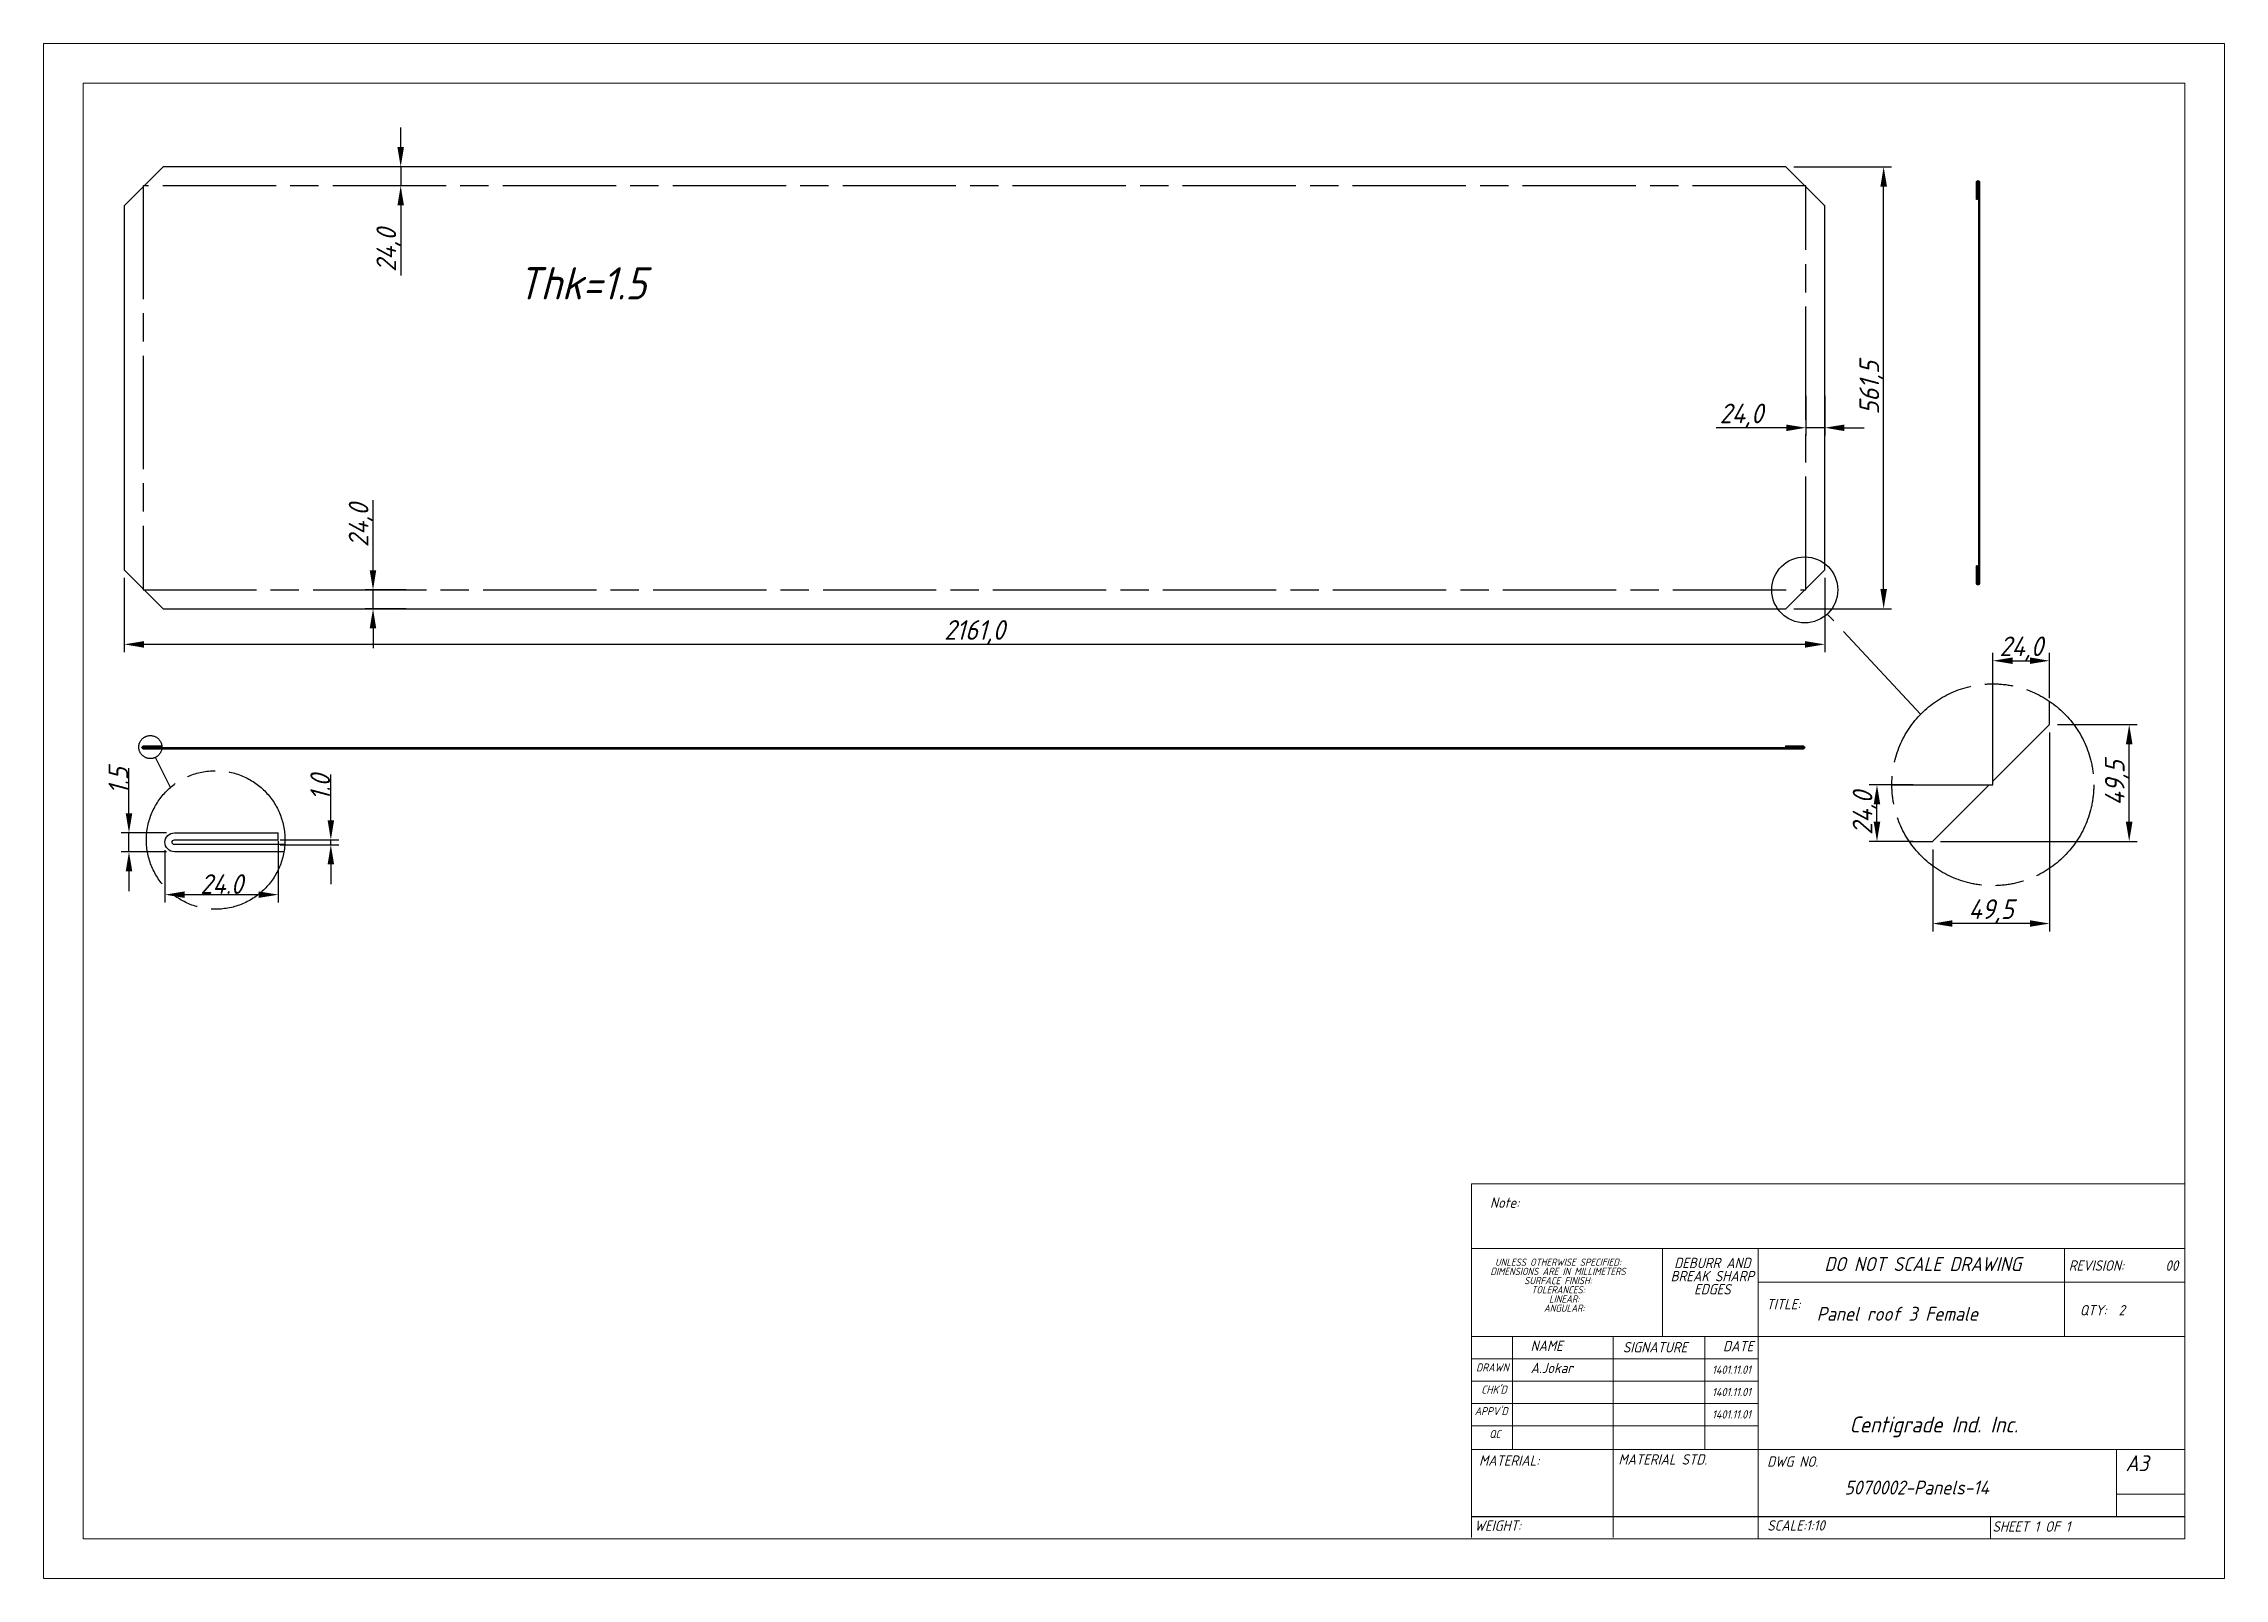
# Model space of a CAD drawing. Header units: inches. Extents: x 18597 to 101525, y -10106 to 51.
# Drawn here: x 60656 to 63427, y -2166 to -217 of the extents above; entities that cross this region are included whole.
import ezdxf

# ---------------------------------------------------------------- set-up
doc = ezdxf.new("R2010")
doc.units = ezdxf.units.IN
doc.header["$LTSCALE"] = 6
doc.header["$MEASUREMENT"] = 0
doc.linetypes.add('ACAD_ISO08W100', pattern=[36, 24, -3, 6, -3])
doc.linetypes.add('SLD-Solid', pattern=[0])
doc.styles.add('GENISO', font='geniso.shx', dxfattribs={"oblique": 15})
doc.dimstyles.new('Scale', dxfattribs={"dimscale": 10, "dimtxt": 2.5, "dimasz": 2.5, "dimexe": 1, "dimexo": 1, "dimgap": 0.1, "dimtad": 1, "dimdec": 1, "dimzin": 0, "dimtxsty": 'GENISO', "dimcen": 2.5, "dimclrd": 1, "dimclre": 1, "dimclrt": 256, "dimadec": 0, "dimazin": 0, "dimtfac": 1, "dimtdec": 1, "dimtmove": 0, "dimatfit": 3, "dimfxl": 1, "dimtzin": 0, "dimlwd": -1, "dimlwe": -1, "dimarcsym": 0})
doc.dimstyles.new('Scale 3', dxfattribs={"dimscale": 10, "dimtxt": 2.5, "dimasz": 2.5, "dimexe": 1, "dimexo": 1, "dimgap": 0.1, "dimtad": 1, "dimdec": 1, "dimlfac": 0.333333, "dimzin": 0, "dimtxsty": 'GENISO', "dimcen": 2.5, "dimclrd": 1, "dimclre": 1, "dimclrt": 256, "dimadec": 0, "dimazin": 0, "dimtfac": 1, "dimtdec": 1, "dimtmove": 0, "dimatfit": 3, "dimfxl": 1, "dimtzin": 0, "dimlwd": -1, "dimlwe": -1, "dimarcsym": 0})

msp = doc.modelspace()

# ---------------------------------------------------------------- texts
at = {"style": 'GENISO', "oblique": 15}
msp.add_text('Thk=1.5', height=40.989, dxfattribs=at).set_placement((61257.73, -541.62))
at = {"attachment_point": 5, "style": 'GENISO'}
for s, insert, char_height in [('Note:', (62512.14, -1689.08), 13.165), ('DIMENSIONS ARE IN MILLIMETERS', (62580, -1776.41), 9.2158), ('UNLESS OTHERWISE SPECIFIED:', (62580, -1764.72), 9.2158), ('DEBURR AND', (62776.1, -1765.73), 13.165), ('DO NOT SCALE DRAWING', (63043.57, -1767.11), 17.7227), ('REVISION:       00', (63298.54, -1768.98), 13.1654), ('SURFACE FINISH:', (62580, -1788.09), 9.2158), ('TOLERANCES:', (62580, -1799.78), 9.2158), ('BREAK SHARP', (62776.1, -1782.42), 13.1654), ('EDGES', (62776.1, -1799.11), 13.165), ('ANGULAR:', (62587.89, -1823.15), 9.216), ('LINEAR:', (62587.89, -1811.46), 9.216), ('TITLE:', (62866.45, -1817.97), 13.165), ('Panel roof 3 Female', (63011.09, -1830.32), 17.7227), ('QTY:  2', (63271.68, -1825.74), 13.165), ('NAME', (62565.53, -1870.92), 13.165), ('SIGNATURE', (62703.37, -1872.8), 13.165), ('DATE', (62808.95, -1871.33), 13.165), ('DRAWN', (62496.66, -1898.41), 10.127), ('A.Jokar', (62571.98, -1899.09), 13.165), ('1401.11.01', (62800.44, -1901.33), 10.532), ("CHK'D", (62498.63, -1926.61), 10.127), ('1401.11.01', (62800.44, -1929.71), 10.532), ("APPV'D", (62495.04, -1953.96), 10.127), ('1401.11.01', (62800.44, -1958.09), 10.532), ('Centigrade Ind. Inc.', (63057.42, -1973.97), 20.2545), ('QC', (62499.87, -1983), 10.127), ('MATERIAL:', (62517.91, -2016.78), 13.165), ('MATERIAL STD.', (62713.07, -2015.28), 13.1654), ('DWG NO.', (62878.05, -2018.04), 13.165), ('A3', (63315.74, -2020.13), 20.254), ('5070002-Panels-14', (63035.84, -2051.01), 17.7227), ('WEIGHT:', (62503.43, -2099.46), 13.165), ('SCALE:1:10', (62882.42, -2099.15), 13.165), ('SHEET 1 OF 1', (63181.59, -2100.55), 13.1654)]:
    msp.add_mtext(s, dxfattribs=dict(at, insert=insert, char_height=char_height))

# ---------------------------------------------------------------- blocks, each defined once
blk = doc.blocks.new('*D254')
at = {"color": 1, "transparency": 16777216}
for p, q in [((61020.6, -1203.3), (61020.6, -1145.2)), ((60956.3, -1228.3), (61030.6, -1228.3)), ((60956.3, -1234.3), (61030.6, -1234.3)), ((61020.6, -1234.3), (61020.6, -1228.3)), ((61020.6, -1259.3), (61020.6, -1284.3))]:
    blk.add_line(p, q, dxfattribs=at)
for points in [[(61016.5, -1203.3), (61024.8, -1203.3), (61020.6, -1228.3)], [(61016.5, -1259.3), (61024.8, -1259.3), (61020.6, -1234.3)]]:
    blk.add_solid(points, dxfattribs=at)
at = {"layer": 'Defpoints', "color": 0, "transparency": 16777216}
for p in [(60946.3, -1228.3), (60946.3, -1234.3), (61020.6, -1228.3)]:
    blk.add_point(p, dxfattribs=at)
at = {"transparency": 16777216, "insert": (61007.1, -1161.7), "char_height": 25, "attachment_point": 5, "rotation": 90, "style": 'GENISO'}
blk.add_mtext('1.0', dxfattribs=at)
blk = doc.blocks.new('*D255')
at = {"color": 1, "transparency": 16777216}
for p, q in [((60809.8, -1241.3), (60809.8, -1307.8)), ((60953.8, -1229.3), (60953.8, -1307.8)), ((60928.8, -1297.8), (60834.8, -1297.8))]:
    blk.add_line(p, q, dxfattribs=at)
for points in [[(60834.8, -1293.6), (60834.8, -1301.9), (60809.8, -1297.8)], [(60928.8, -1293.6), (60928.8, -1301.9), (60953.8, -1297.8)]]:
    blk.add_solid(points, dxfattribs=at)
at = {"layer": 'Defpoints', "color": 0, "transparency": 16777216}
for p in [(60953.8, -1219.3), (60809.8, -1231.3), (60809.8, -1297.8)]:
    blk.add_point(p, dxfattribs=at)
at = {"transparency": 16777216, "insert": (60881.8, -1284.3), "char_height": 25, "attachment_point": 5, "style": 'GENISO'}
blk.add_mtext('24.0', dxfattribs=at)
blk = doc.blocks.new('*D256')
at = {"color": 1, "transparency": 16777216}
for p, q in [((60764.1, -1194.3), (60764.1, -1137.2)), ((60811.8, -1219.3), (60754.1, -1219.3)), ((60764.1, -1243.3), (60764.1, -1219.3)), ((60811.8, -1243.3), (60754.1, -1243.3)), ((60764.1, -1268.3), (60764.1, -1293.3))]:
    blk.add_line(p, q, dxfattribs=at)
for points in [[(60759.9, -1194.3), (60768.3, -1194.3), (60764.1, -1219.3)], [(60759.9, -1268.3), (60768.3, -1268.3), (60764.1, -1243.3)]]:
    blk.add_solid(points, dxfattribs=at)
at = {"layer": 'Defpoints', "color": 0, "transparency": 16777216}
for p in [(60764.1, -1219.3), (60821.8, -1219.3), (60821.8, -1243.3)]:
    blk.add_point(p, dxfattribs=at)
at = {"transparency": 16777216, "insert": (60750.6, -1153.2), "char_height": 25, "attachment_point": 5, "rotation": 90, "style": 'GENISO'}
blk.add_mtext('1.5', dxfattribs=at)
blk = doc.blocks.new('*D261')
at = {"color": 1, "transparency": 16777216}
for p, q in [((61074.2, -885.6), (61074.2, -796.7)), ((61116.2, -910.6), (61064.2, -910.6)), ((61074.2, -934.6), (61074.2, -910.6)), ((61116.2, -934.6), (61064.2, -934.6)), ((61074.2, -959.6), (61074.2, -984.6))]:
    blk.add_line(p, q, dxfattribs=at)
for points in [[(61070, -885.6), (61078.3, -885.6), (61074.2, -910.6)], [(61070, -959.6), (61078.3, -959.6), (61074.2, -934.6)]]:
    blk.add_solid(points, dxfattribs=at)
at = {"layer": 'Defpoints', "color": 0, "transparency": 16777216}
for p in [(61074.2, -910.6), (61126.2, -910.6), (61126.2, -934.6)]:
    blk.add_point(p, dxfattribs=at)
at = {"transparency": 16777216, "insert": (61058.8, -828.6), "char_height": 25, "attachment_point": 5, "rotation": 90, "style": 'GENISO'}
blk.add_mtext('24,0', dxfattribs=at)
blk = doc.blocks.new('*D262')
at = {"color": 1, "transparency": 16777216}
for p, q in [((61109.4, -348.1), (61109.4, -323.1)), ((61128.2, -373.1), (61099.4, -373.1)), ((61109.4, -373.1), (61109.4, -397.1)), ((61128.2, -397.1), (61099.4, -397.1)), ((61109.4, -422.1), (61109.4, -511.1))]:
    blk.add_line(p, q, dxfattribs=at)
for points in [[(61105.2, -348.1), (61113.5, -348.1), (61109.4, -373.1)], [(61105.2, -422.1), (61113.5, -422.1), (61109.4, -397.1)]]:
    blk.add_solid(points, dxfattribs=at)
at = {"layer": 'Defpoints', "color": 0, "transparency": 16777216}
for p in [(61138.2, -373.1), (61109.4, -397.1), (61138.2, -397.1)]:
    blk.add_point(p, dxfattribs=at)
at = {"transparency": 16777216, "insert": (61094, -479.1), "char_height": 25, "attachment_point": 5, "rotation": 90, "style": 'GENISO'}
blk.add_mtext('24,0', dxfattribs=at)
blk = doc.blocks.new('*D263')
at = {"color": 1, "transparency": 16777216}
for p, q in [((62895, -663.9), (62895, -714.6)), ((62919, -663.9), (62919, -714.6)), ((62870, -704.6), (62781, -704.6)), ((62919, -704.6), (62895, -704.6)), ((62944, -704.6), (62969, -704.6))]:
    blk.add_line(p, q, dxfattribs=at)
for points in [[(62870, -700.5), (62870, -708.8), (62895, -704.6)], [(62944, -700.5), (62944, -708.8), (62919, -704.6)]]:
    blk.add_solid(points, dxfattribs=at)
at = {"layer": 'Defpoints', "color": 0, "transparency": 16777216}
for p in [(62895, -653.9), (62919, -653.9), (62895, -704.6)]:
    blk.add_point(p, dxfattribs=at)
at = {"transparency": 16777216, "insert": (62813, -689.3), "char_height": 25, "attachment_point": 5, "style": 'GENISO'}
blk.add_mtext('24,0', dxfattribs=at)
blk = doc.blocks.new('*D264')
at = {"color": 1, "transparency": 16777216}
for p, q in [((62879.5, -373.1), (63003.8, -373.1)), ((62993.8, -909.6), (62993.8, -398.1)), ((62879.5, -934.6), (63003.8, -934.6))]:
    blk.add_line(p, q, dxfattribs=at)
for points in [[(62989.7, -398.1), (62998, -398.1), (62993.8, -373.1)], [(62989.7, -909.6), (62998, -909.6), (62993.8, -934.6)]]:
    blk.add_solid(points, dxfattribs=at)
at = {"layer": 'Defpoints', "color": 0, "transparency": 16777216}
for p in [(62869.5, -373.1), (62993.8, -373.1), (62869.5, -934.6)]:
    blk.add_point(p, dxfattribs=at)
at = {"transparency": 16777216, "insert": (62978.5, -653.9), "char_height": 25, "attachment_point": 5, "rotation": 90, "style": 'GENISO'}
blk.add_mtext('561,5', dxfattribs=at)
blk = doc.blocks.new('*D265')
at = {"color": 1, "transparency": 16777216}
for p, q in [((60758, -895.1), (60758, -989.8)), ((62919, -895.1), (62919, -989.8)), ((62894, -979.8), (60783, -979.8))]:
    blk.add_line(p, q, dxfattribs=at)
for points in [[(60783, -975.7), (60783, -984), (60758, -979.8)], [(62894, -975.7), (62894, -984), (62919, -979.8)]]:
    blk.add_solid(points, dxfattribs=at)
at = {"layer": 'Defpoints', "color": 0, "transparency": 16777216}
for p in [(60758, -885.1), (62919, -885.1), (60758, -979.8)]:
    blk.add_point(p, dxfattribs=at)
at = {"transparency": 16777216, "insert": (61838.5, -964.4), "char_height": 25, "attachment_point": 5, "style": 'GENISO'}
blk.add_mtext('2161,0', dxfattribs=at)
blk = doc.blocks.new('*D257')
at = {"color": 1, "transparency": 16777216}
for p, q in [((63214.6, -1081.7), (63315.8, -1081.7)), ((63305.8, -1205.2), (63305.8, -1106.7)), ((63066.1, -1230.2), (63315.8, -1230.2))]:
    blk.add_line(p, q, dxfattribs=at)
for points in [[(63301.6, -1106.7), (63310, -1106.7), (63305.8, -1081.7)], [(63301.6, -1205.2), (63310, -1205.2), (63305.8, -1230.2)]]:
    blk.add_solid(points, dxfattribs=at)
at = {"layer": 'Defpoints', "color": 0, "transparency": 16777216}
for p in [(63204.6, -1081.7), (63305.8, -1081.7), (63056.1, -1230.2)]:
    blk.add_point(p, dxfattribs=at)
at = {"transparency": 16777216, "insert": (63290.4, -1155.9), "char_height": 25, "attachment_point": 5, "rotation": 90, "style": 'GENISO'}
blk.add_mtext('49,5', dxfattribs=at)
blk = doc.blocks.new('*D258')
at = {"color": 1, "transparency": 16777216}
for p, q in [((63204.6, -1091.7), (63204.6, -1344.5)), ((63056.1, -1240.2), (63056.1, -1344.5)), ((63179.6, -1334.5), (63081.1, -1334.5))]:
    blk.add_line(p, q, dxfattribs=at)
for points in [[(63081.1, -1330.3), (63081.1, -1338.6), (63056.1, -1334.5)], [(63179.6, -1330.3), (63179.6, -1338.6), (63204.6, -1334.5)]]:
    blk.add_solid(points, dxfattribs=at)
at = {"layer": 'Defpoints', "color": 0, "transparency": 16777216}
for p in [(63204.6, -1081.7), (63056.1, -1230.2), (63056.1, -1334.5)]:
    blk.add_point(p, dxfattribs=at)
at = {"transparency": 16777216, "insert": (63130.3, -1319.1), "char_height": 25, "attachment_point": 5, "style": 'GENISO'}
blk.add_mtext('49,5', dxfattribs=at)
blk = doc.blocks.new('*D259')
at = {"color": 1, "transparency": 16777216}
for p, q in [((63132.6, -1048.3), (63132.6, -990.6)), ((63204.6, -1048.3), (63204.6, -990.6)), ((63157.6, -1000.6), (63179.6, -1000.6))]:
    blk.add_line(p, q, dxfattribs=at)
for points in [[(63157.6, -996.4), (63157.6, -1004.7), (63132.6, -1000.6)], [(63179.6, -996.4), (63179.6, -1004.7), (63204.6, -1000.6)]]:
    blk.add_solid(points, dxfattribs=at)
at = {"layer": 'Defpoints', "color": 0, "transparency": 16777216}
for p in [(63204.6, -1000.6), (63132.6, -1058.3), (63204.6, -1058.3)]:
    blk.add_point(p, dxfattribs=at)
at = {"transparency": 16777216, "insert": (63168.6, -985.2), "char_height": 25, "attachment_point": 5, "style": 'GENISO'}
blk.add_mtext('24,0', dxfattribs=at)
blk = doc.blocks.new('*D260')
at = {"color": 1, "transparency": 16777216}
for p, q in [((63031.2, -1158.2), (62975.3, -1158.2)), ((62985.3, -1205.2), (62985.3, -1183.2)), ((63031.2, -1230.2), (62975.3, -1230.2))]:
    blk.add_line(p, q, dxfattribs=at)
for points in [[(62981.1, -1183.2), (62989.5, -1183.2), (62985.3, -1158.2)], [(62981.1, -1205.2), (62989.5, -1205.2), (62985.3, -1230.2)]]:
    blk.add_solid(points, dxfattribs=at)
at = {"layer": 'Defpoints', "color": 0, "transparency": 16777216}
for p in [(62985.3, -1158.2), (63041.2, -1158.2), (63041.2, -1230.2)]:
    blk.add_point(p, dxfattribs=at)
at = {"transparency": 16777216, "insert": (62969.9, -1194.2), "char_height": 25, "attachment_point": 5, "rotation": 90, "style": 'GENISO'}
blk.add_mtext('24,0', dxfattribs=at)

# ---------------------------------------------------------------- dimensions: what is measured, and where the dimension line sits
for base, p1, p2, dimstyle, picture, middle in [((61109.37, -397.11), (61138.21, -373.11), (61138.21, -397.11), 'Scale', '*D262', (61093.99, -479.1)), ((62993.84, -373.11), (62869.51, -934.61), (62869.51, -373.11), 'Scale', '*D264', (62978.47, -653.86)), ((61074.18, -910.61), (61126.23, -934.61), (61126.23, -910.61), 'Scale', '*D261', (61058.8, -828.63)), ((63305.79, -1081.69), (63056.05, -1230.19), (63204.55, -1081.69), 'Scale 3', '*D257', (63290.42, -1155.94)), ((62985.31, -1158.19), (63041.24, -1230.19), (63041.24, -1158.19), 'Scale 3', '*D260', (62969.94, -1194.19))]:
    dim = msp.add_linear_dim(base=base, p1=p1, p2=p2, angle=90, dimstyle=dimstyle)
    dim.commit()
    dim.dimension.update_dxf_attribs({"geometry": picture, "text_midpoint": middle})
for base, p1, p2, dimstyle, picture, middle in [((62895.01, -704.64), (62919.01, -653.86), (62895.01, -653.86), 'Scale', '*D263', (62813.03, -689.26)), ((60758.01, -979.82), (62919.01, -885.11), (60758.01, -885.11), 'Scale', '*D265', (61838.51, -964.45)), ((63204.55, -1000.56), (63132.55, -1058.33), (63204.55, -1058.33), 'Scale 3', '*D259', (63168.55, -985.18)), ((63056.05, -1334.48), (63204.55, -1081.69), (63056.05, -1230.19), 'Scale 3', '*D258', (63130.3, -1319.11))]:
    dim = msp.add_linear_dim(base=base, p1=p1, p2=p2, dimstyle=dimstyle)
    dim.commit()
    dim.dimension.update_dxf_attribs({"geometry": picture, "text_midpoint": middle})
for base, p1, p2, text, picture, middle in [((60764.11, -1219.26), (60821.78, -1243.26), (60821.78, -1219.26), '1.5', '*D256', (60750.61, -1153.22)), ((61020.64, -1228.26), (60946.27, -1234.26), (60946.27, -1228.26), '1.0', '*D254', (61007.14, -1161.75))]:
    dim = msp.add_linear_dim(base=base, p1=p1, p2=p2, angle=90, text=text, dimstyle='Scale 3')
    dim.commit()
    dim.dimension.update_dxf_attribs({"geometry": picture, "text_midpoint": middle})
dim = msp.add_linear_dim(base=(60809.78, -1297.78), p1=(60953.78, -1219.26), p2=(60809.78, -1231.26), text='24.0', dimstyle='Scale 3')
dim.commit()
dim.dimension.update_dxf_attribs({"geometry": '*D255', "text_midpoint": (60881.78, -1284.28)})

# ---------------------------------------------------------------- linework, layer by layer
for p, q in [((60783.51, -397.11), (60807.51, -373.11)), ((62893.51, -397.11), (62869.51, -373.11)), ((60782.01, -398.61), (60758.01, -422.61)), ((62895.01, -398.61), (62919.01, -422.61)), ((63113.25, -414.68), (63111.75, -414.68)), ((60782.01, -909.11), (60758.01, -885.11)), ((62895.01, -909.11), (62919.01, -885.11)), ((63113.25, -880.18), (63111.75, -880.18)), ((60783.51, -910.61), (60807.51, -934.61)), ((62893.51, -910.61), (62869.51, -934.61)), ((63132.55, -1153.69), (63204.55, -1081.69)), ((60804.5, -1110.29), (60804.5, -1108.79)), ((62869.5, -1110.29), (62869.5, -1108.79)), ((63128.05, -1158.19), (63056.05, -1230.19)), ((60953.78, -1228.26), (60953.78, -1219.26)), ((62469.9, -2087.95), (63376.7, -2087.95))]:
    msp.add_line(p, q)
at = {"linetype": 'ACAD_ISO08W100'}
for p, q in [((63040.82, -1068.58), (62922.11, -941.28)), ((60817.38, -1162.47), (60797.82, -1123.41))]:
    msp.add_line(p, q, dxfattribs=at)
at = {"color": 7, "linetype": 'SLD-Solid', "lineweight": 0}
for p, q in [((62469.9, -1664.95), (63376.7, -1664.95)), ((62469.9, -1664.95), (62469.9, -1747.4)), ((62469.9, -1747.4), (63376.7, -1747.4)), ((62469.9, -1747.4), (62469.9, -2114.66)), ((62712.96, -1747.4), (62712.96, -1859.24)), ((62834.49, -1747.4), (62834.49, -2116.33)), ((63223.72, -1859.24), (63223.72, -1747.4)), ((63376.7, -1789.96), (62834.49, -1789.96)), ((63376.7, -1859.24), (62469.9, -1859.24)), ((62521.98, -1859.24), (62521.98, -2002.81)), ((62650.13, -1859.24), (62650.13, -2114.66)), ((62766.37, -1859.24), (62766.37, -2002.81)), ((62834.49, -2114.66), (62834.49, -1859.24)), ((62834.49, -1887.62), (62469.9, -1887.62)), ((62834.49, -1916), (62469.9, -1916)), ((62834.49, -1944.38), (62469.9, -1944.38)), ((62834.49, -1972.76), (62469.9, -1972.76)), ((62539.34, -2002.81), (62469.9, -2002.81)), ((62539.34, -2002.81), (63376.7, -2002.81)), ((63289.89, -2087.95), (63289.89, -2002.81)), ((63376.7, -2059.57), (63289.89, -2059.57)), ((63129.63, -2116.33), (63129.63, -2087.95))]:
    msp.add_line(p, q, dxfattribs=at)
for points in [[(60655.62, -216.58), (63426.78, -216.58), (63426.78, -2166.41), (60655.62, -2166.41)], [(60705.7, -266.66), (63376.7, -266.66), (63376.7, -2116.33), (60705.7, -2116.33)]]:
    msp.add_lwpolyline(points, close=True, dxfattribs=at)
for points in [[(62869.51, -373.11), (60807.51, -373.11)], [(60758.01, -422.61), (60758.01, -885.11)], [(62919.01, -885.11), (62919.01, -422.61)], [(60807.51, -934.61), (62869.51, -934.61)], [(63204.55, -1081.69), (63204.55, -1052.07)], [(63026.43, -1230.19), (63056.05, -1230.19)]]:
    msp.add_lwpolyline(points)
at = {"linetype": 'ACAD_ISO08W100'}
msp.add_lwpolyline([(62895.01, -397.11), (60782.01, -397.11), (60782.01, -910.61), (62895.01, -910.61)], close=True, dxfattribs=at)
for points in [[(63111.75, -414.68), (63111.75, -392.68, -0.4142136), (63113.75, -390.68), (63113.75, -390.68, -0.4142136), (63115.75, -392.68), (63115.75, -902.18, -0.4142136), (63113.75, -904.18), (63113.75, -904.18, -0.4142136), (63111.75, -902.18), (63111.75, -880.18)], [(63112.5, -414.68), (63112.5, -392.68, -0.4142136), (63113.75, -391.43, -0.4142136), (63115, -392.68), (63115, -902.18, -0.4142136), (63113.75, -903.43, -0.4142136), (63112.5, -902.18), (63112.5, -880.18)], [(63113.25, -414.68), (63113.25, -392.68, -0.4142136), (63113.75, -392.18, -0.4142136), (63114.25, -392.68), (63114.25, -902.18, -0.4142136), (63113.75, -902.68, -0.4142136), (63113.25, -902.18), (63113.25, -880.18)], [(62869.5, -1108.79), (62891.5, -1108.79, -0.4142136), (62893.5, -1110.79), (62893.5, -1110.79, -0.4142136), (62891.5, -1112.79), (60782.5, -1112.79, -0.4142136), (60780.5, -1110.79), (60780.5, -1110.79, -0.4142136), (60782.5, -1108.79), (60804.5, -1108.79)], [(62869.5, -1110.29), (62891.5, -1110.29, -0.4142136), (62892, -1110.79, -0.4142136), (62891.5, -1111.29), (60782.5, -1111.29, -0.4142136), (60782, -1110.79, -0.4142136), (60782.5, -1110.29), (60804.5, -1110.29)], [(60961.02, -1243.26), (60821.78, -1243.26, -0.4142136), (60809.78, -1231.26), (60809.78, -1231.26, -0.4142136), (60821.78, -1219.26), (60953.78, -1219.26)], [(60962.1, -1234.26), (60821.78, -1234.26, -0.4142136), (60818.78, -1231.26, -0.4142136), (60821.78, -1228.26), (60953.78, -1228.26)]]:
    msp.add_lwpolyline(points, format="xyb")
msp.add_lwpolyline([(63004.31, -1158.19), (63132.55, -1158.19), (63132.55, -1029.95)], dxfattribs=at)
msp.add_circle((62893.51, -910.61), 41.93)
for centre, radius in [((63132.55, -1158.19), 128.24), ((60791.26, -1110.29), 14.67), ((60874.29, -1228.26), 88.01)]:
    msp.add_circle(centre, radius, dxfattribs=at)

msp.set_redraw_order([(e.dxf.handle, doc.entitydb.next_handle()) for e in msp.query("TEXT MTEXT ATTDEF DIMENSION ARC_DIMENSION")])  # texts and dimensions are drawn at this point

doc.saveas('drawing.dxf')
